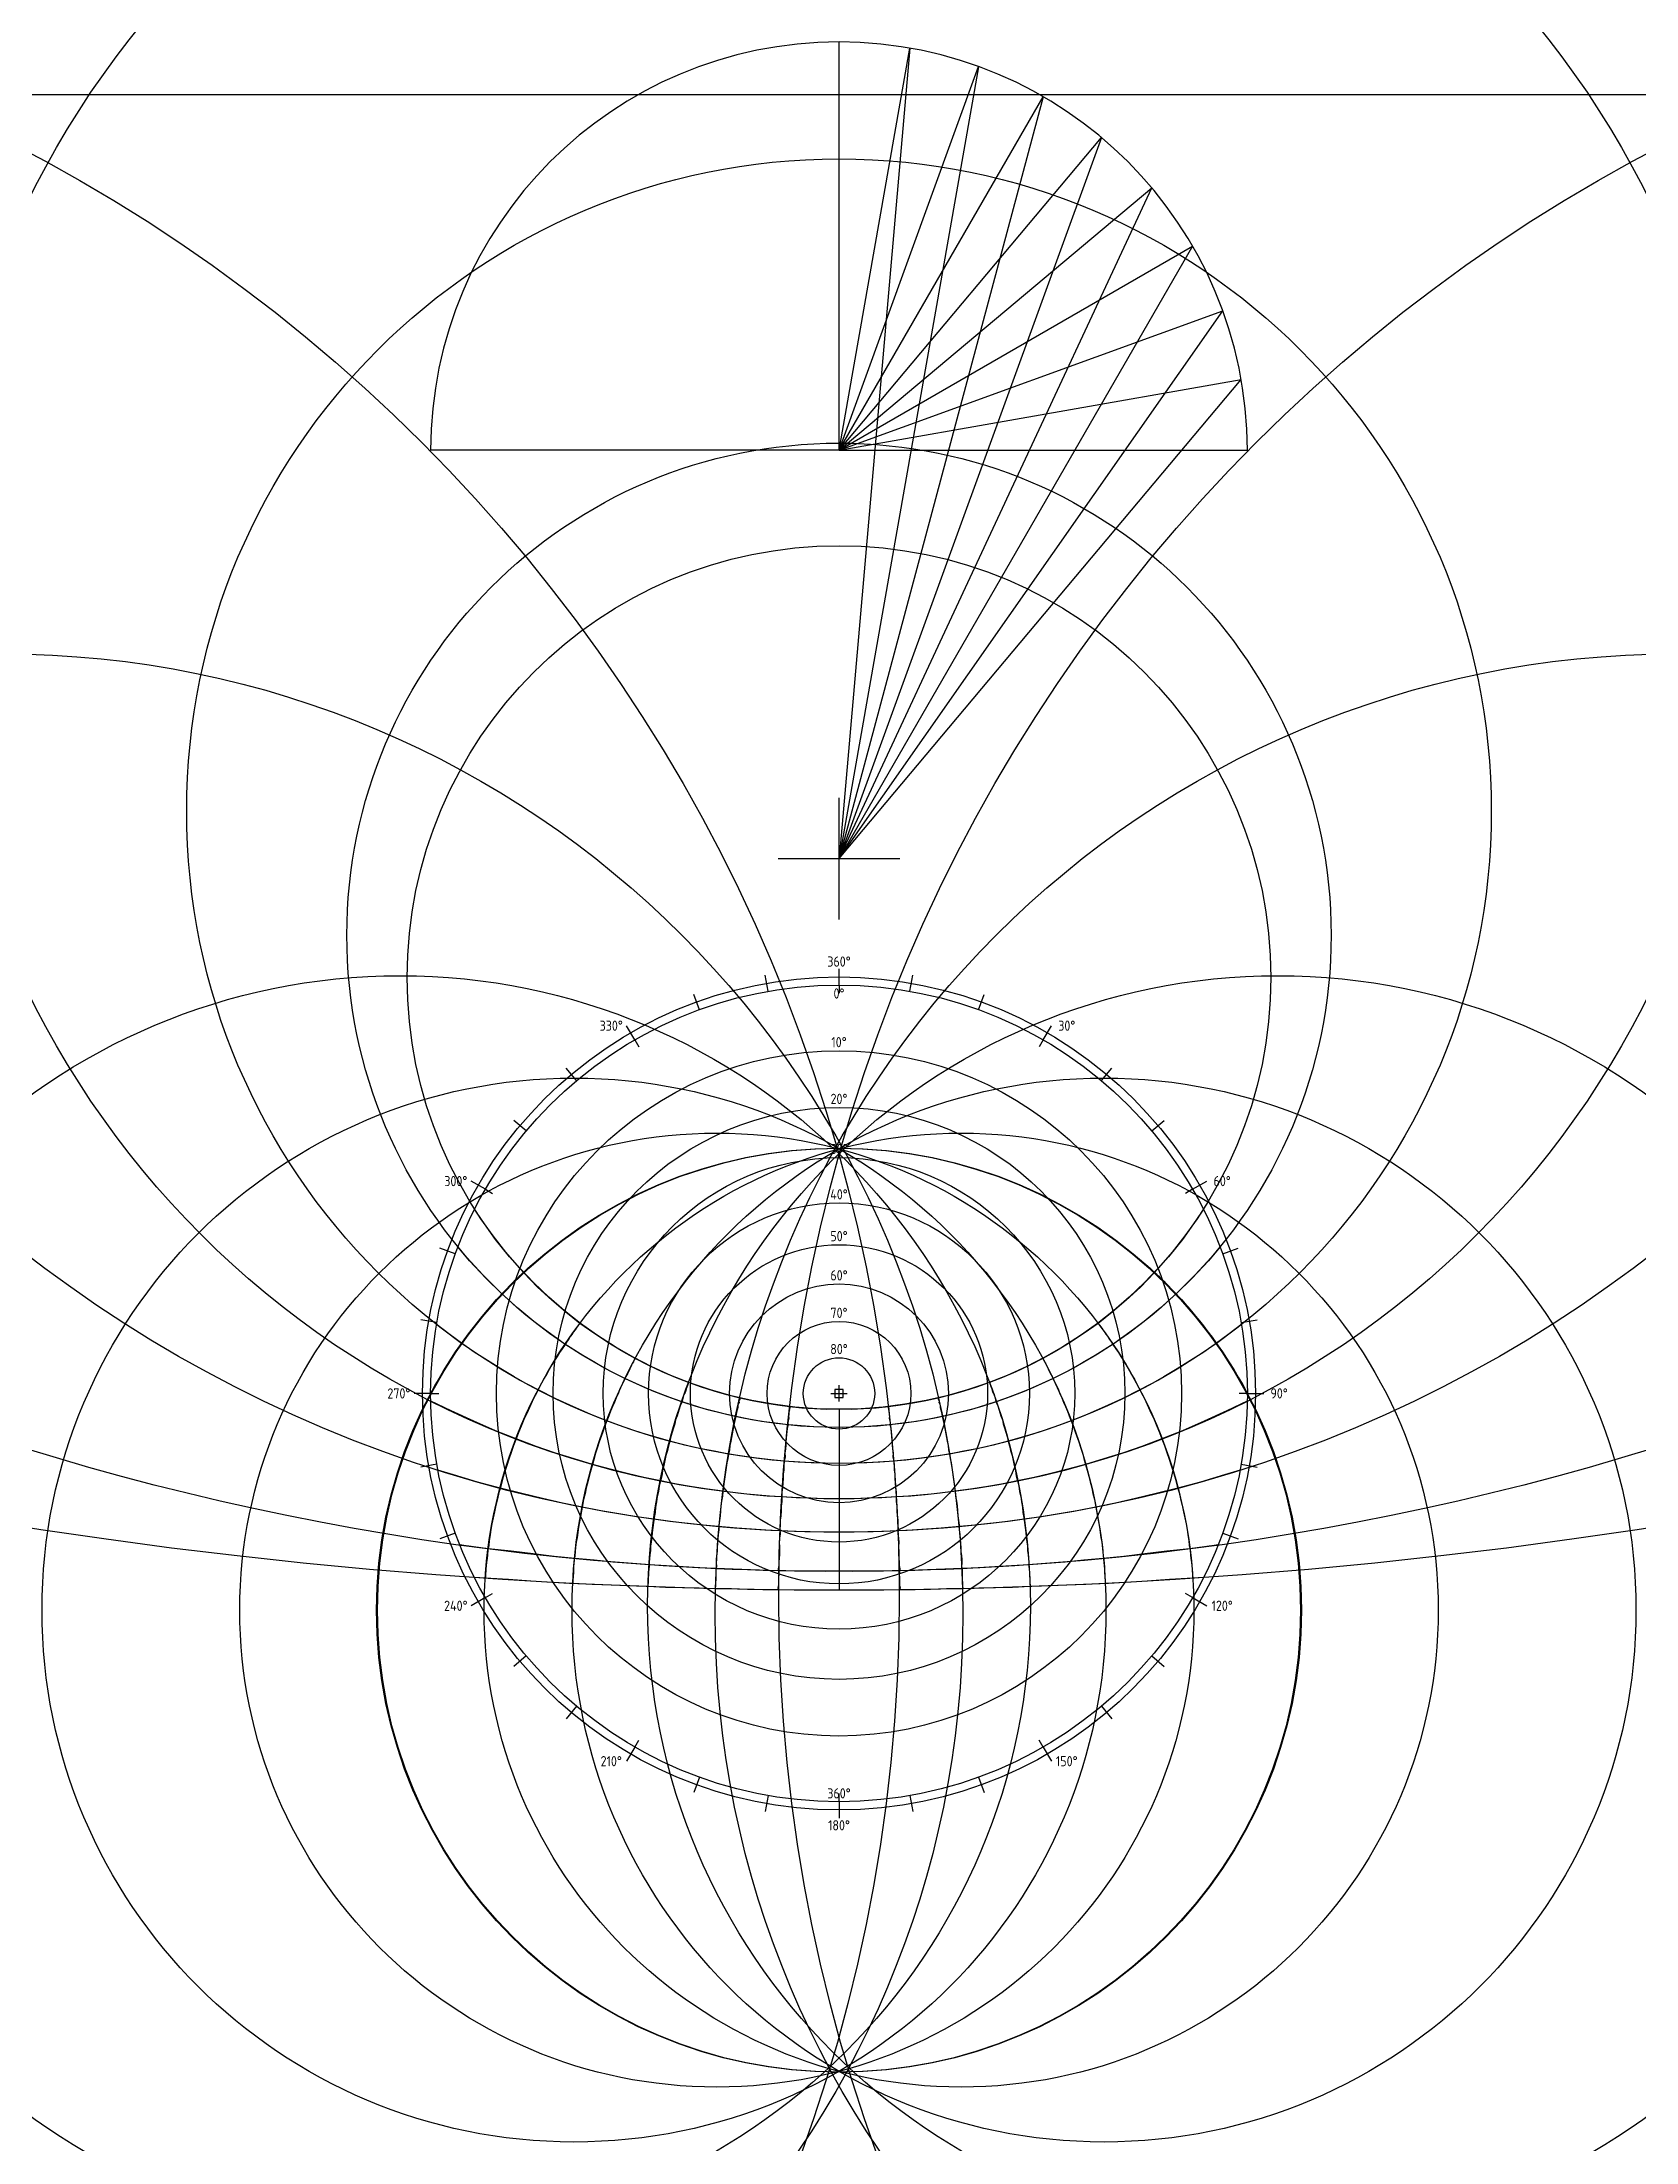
# Model space of a CAD drawing. Header units: millimetres. Extents: x -2402 to 642, y -289 to 1259.
# Drawn here: x -97.6 to 97.6, y -91.7 to 165.5 of the extents above; entities that cross this region are included whole.
import ezdxf

# ---------------------------------------------------------------- set-up
doc = ezdxf.new("R2010")
doc.units = ezdxf.units.MM
doc.header["$PDMODE"] = 66
doc.layers.get('0').update_dxf_attribs({"color": 1})
for name, color, linetype in [('DRAW', 141, 'Continuous'), ('GENLINES', 7, 'Continuous'), ('TEXT', 2, 'Continuous')]:
    doc.layers.add(name, color=color, linetype=linetype)
doc.styles.get("Standard").update_dxf_attribs({"font": 'archs.shx'})

msp = doc.modelspace()

# ---------------------------------------------------------------- texts
at = {"layer": 'TEXT', "char_height": 1.25, "width": 2.8047, "attachment_point": 5}
for s, insert in [('360°', (0, 52.88)), ('0°', (0, 48.97)), ('330°', (-27.89, 45.03)), ('30°', (27.89, 45.03)), ('10°', (0, 43.01)), ('20°', (0, 36.07)), ('30°', (0, 29.93)), ('300°', (-46.92, 26)), ('60°', (46.92, 26)), ('40°', (0, 24.37)), ('50°', (0, 19.26)), ('60°', (0, 14.46)), ('70°', (0, 9.87)), ('80°', (0, 5.43)), ('270°', (-53.89, 0)), ('90°', (53.89, 0)), ('240°', (-46.92, -26)), ('120°', (46.92, -26)), ('210°', (-27.89, -45.03)), ('150°', (27.89, -45.03)), ('360°', (0, -48.97)), ('180°', (0, -52.88))]:
    msp.add_mtext(s, dxfattribs=dict(at, insert=insert))

# ---------------------------------------------------------------- linework, layer by layer
at = {"color": 2}
for q in [(0, 165.48), (0, 165.48), (8.68, 164.72), (17.1, 162.46), (25, 158.78), (32.14, 153.78), (38.3, 147.62), (43.3, 140.48), (46.98, 132.58), (49.24, 124.16), (-50, 115.48), (50, 115.48)]:
    msp.add_line((0, 115.48), q, dxfattribs=at)
at = {"color": 4}
for p, q in [((8.68, 164.72), (0, 65.48)), ((17.08, 162.42), (0, 65.48)), ((25, 158.78), (0, 65.48)), ((32.14, 153.78), (0, 65.48)), ((0, 65.48), (38.3, 147.62)), ((43.3, 140.48), (0, 65.48)), ((0, 65.48), (46.98, 132.58)), ((0, 65.48), (49.24, 124.16))]:
    msp.add_line(p, q, dxfattribs=at)
for p, q in [((0, 58.03), (0, 72.93)), ((-7.45, 65.48), (7.45, 65.48)), ((0, 50), (0, 52)), ((-17.1, 46.98), (-17.79, 48.86)), ((-8.68, 49.24), (-9.03, 51.21)), ((0, 50), (0, 49)), ((8.68, 49.24), (9.03, 51.21)), ((17.1, 46.98), (17.79, 48.86)), ((-25, 43.3), (-26, 45.03)), ((25, 43.3), (26, 45.03)), ((-25, 43.3), (-24.5, 42.44)), ((25, 43.3), (24.5, 42.44)), ((-32.14, 38.3), (-33.42, 39.83)), ((32.14, 38.3), (33.42, 39.83)), ((-38.3, 32.14), (-39.83, 33.42)), ((38.3, 32.14), (39.83, 33.42)), ((-43.3, 25), (-45.03, 26)), ((43.3, 25), (45.03, 26)), ((-43.3, 25), (-42.44, 24.5)), ((43.3, 25), (42.44, 24.5)), ((-46.98, 17.1), (-48.86, 17.79)), ((46.98, 17.1), (48.86, 17.79)), ((-49.24, 8.68), (-51.21, 9.03)), ((49.24, 8.68), (51.21, 9.03)), ((-50, 0), (-52, 0)), ((-50, 0), (-49, 0)), ((50, 0), (49, 0)), ((50, 0), (52, 0)), ((-49.24, -8.68), (-51.21, -9.03)), ((49.24, -8.68), (51.21, -9.03)), ((-46.98, -17.1), (-48.86, -17.79)), ((46.98, -17.1), (48.86, -17.79)), ((-43.3, -25), (-45.03, -26)), ((-43.3, -25), (-42.44, -24.5)), ((43.3, -25), (42.44, -24.5)), ((43.3, -25), (45.03, -26)), ((-38.3, -32.14), (-39.83, -33.42)), ((38.3, -32.14), (39.83, -33.42)), ((-32.14, -38.3), (-33.42, -39.83)), ((32.14, -38.3), (33.42, -39.83)), ((-25, -43.3), (-26, -45.03)), ((-25, -43.3), (-24.5, -42.44)), ((25, -43.3), (24.5, -42.44)), ((25, -43.3), (26, -45.03)), ((-17.1, -46.98), (-17.79, -48.86)), ((17.1, -46.98), (17.79, -48.86)), ((-8.68, -49.24), (-9.03, -51.21)), ((0, -50), (0, -49)), ((0, -50), (0, -52)), ((8.68, -49.24), (9.03, -51.21))]:
    msp.add_line(p, q)
for radius in [51, 41.95, 35.01, 28.87, 23.32, 18.2, 13.4, 8.81, 4.37]:
    msp.add_circle((0, 0), radius)
at = {"color": 1}
msp.add_circle((0, 0), 50, dxfattribs=at)
at = {"color": 2}
msp.add_arc((0, 115.48), 50, 0, 180, dxfattribs=at)
msp.add_point((0, 0))
at = {"layer": 'DRAW', "color": 5}
msp.add_xline((250.74, 159.06), (1, 0), dxfattribs=at)
at = {"layer": 'DRAW', "color": 3}
for centre, radius in [((0, 617.55), 641.64), ((0, 313.69), 335.47), ((0, 145.52), 162.51), ((0, 97.56), 110.46), ((0, 71.3), 79.87), ((0, 56.1), 60.26), ((0, 50.93), 52.87)]:
    msp.add_circle(centre, radius, dxfattribs=at)
at = {"layer": 'DRAW', "color": 4}
for centre, radius in [((-192.39, -24.77), 199.77), ((192.39, -24.77), 199.77), ((-102.35, -26.97), 117.52), ((102.35, -26.97), 117.52), ((-53.74, -26.02), 77.17), ((53.74, -26.02), 77.17), ((-32.45, -26.52), 65.14), ((32.45, -26.52), 65.14), ((-14.96, -26.53), 58.41), ((14.96, -26.53), 58.41), ((-0.05, -26.55), 56.57), ((0.05, -26.55), 56.57)]:
    msp.add_circle(centre, radius, dxfattribs=at)
at = {"layer": 'GENLINES', "color": 7}
for points in [[(44.62, 22.57), (43.71, 21.18), (42.07, 18.86), (40.36, 16.74), (38.64, 14.81), (36.91, 13.03), (35.16, 11.42), (33.44, 9.94), (31.75, 8.58), (30.02, 7.36), (28.31, 6.23), (26.63, 5.21), (24.95, 4.28), (23.3, 3.41), (21.66, 2.66), (20.04, 1.95), (18.42, 1.33), (16.83, 0.76), (15.29, 0.26), (13.72, -0.18), (12.16, -0.57), (10.62, -0.92), (9.09, -1.2), (7.54, -1.44), (6.05, -1.64), (4.56, -1.79), (2.99, -1.9), (1.55, -1.96), (0, -1.94), (-1.55, -1.96), (-2.99, -1.9), (-4.56, -1.79), (-6.05, -1.64), (-7.54, -1.44), (-9.09, -1.2), (-10.62, -0.92), (-12.16, -0.57), (-13.72, -0.18), (-15.29, 0.26), (-16.83, 0.76), (-18.42, 1.33), (-20.04, 1.95), (-21.66, 2.66), (-23.3, 3.41), (-24.95, 4.28), (-26.63, 5.21), (-28.31, 6.23), (-30.02, 7.36), (-31.75, 8.58), (-33.44, 9.94), (-35.16, 11.42), (-36.91, 13.03), (-38.64, 14.81), (-40.36, 16.74), (-42.07, 18.86), (-43.71, 21.18), (-44.62, 22.57)], [(46.66, 17.96), (45.26, 16.25), (43.26, 14.11), (41.27, 12.18), (39.34, 10.42), (37.38, 8.79), (35.45, 7.35), (33.56, 6.04), (31.67, 4.8), (29.83, 3.73), (28, 2.73), (26.22, 1.81), (24.43, 1), (22.67, 0.25), (20.96, -0.42), (19.26, -1.02), (17.6, -1.55), (15.93, -2.04), (14.28, -2.46), (12.65, -2.83), (11.03, -3.15), (9.47, -3.42), (7.83, -3.66), (6.23, -3.84), (4.71, -3.99), (3.13, -4.09), (1.71, -4.15), (0.46, -4.17), (-1.71, -4.15), (-3.13, -4.09), (-4.71, -3.99), (-6.23, -3.84), (-7.83, -3.66), (-9.47, -3.42), (-11.03, -3.15), (-12.65, -2.83), (-14.28, -2.46), (-15.93, -2.04), (-17.6, -1.55), (-19.26, -1.02), (-20.96, -0.42), (-22.67, 0.25), (-24.43, 1), (-26.22, 1.81), (-28, 2.73), (-29.83, 3.73), (-31.67, 4.8), (-33.56, 6.04), (-35.45, 7.35), (-37.38, 8.79), (-39.34, 10.42), (-41.27, 12.18), (-43.26, 14.11), (-45.26, 16.25), (-46.66, 17.96)], [(49.28, 8.45), (48.7, 8), (46.21, 6.11), (43.78, 4.49), (41.4, 2.99), (39.11, 1.64), (36.85, 0.44), (34.69, -0.66), (32.53, -1.66), (30.46, -2.54), (28.44, -3.35), (26.44, -4.07), (24.51, -4.74), (22.61, -5.32), (20.73, -5.84), (18.89, -6.32), (17.1, -6.73), (15.28, -7.09), (13.53, -7.42), (11.8, -7.69), (10.12, -7.93), (8.34, -8.13), (6.7, -8.3), (5.02, -8.42), (3.41, -8.5), (1.69, -8.55), (0, -8.56), (-1.69, -8.55), (-3.41, -8.5), (-5.02, -8.42), (-6.7, -8.3), (-8.34, -8.13), (-10.12, -7.93), (-11.8, -7.69), (-13.53, -7.42), (-15.28, -7.09), (-17.1, -6.73), (-18.89, -6.32), (-20.73, -5.84), (-22.61, -5.32), (-24.51, -4.74), (-26.44, -4.07), (-28.44, -3.35), (-30.46, -2.54), (-32.53, -1.66), (-34.69, -0.66), (-36.85, 0.44), (-39.11, 1.64), (-41.4, 2.99), (-43.78, 4.49), (-46.21, 6.11), (-48.7, 8), (-49.28, 8.45)], [(49.99, -0.95), (47.51, -2.14), (44.73, -3.41), (42.08, -4.57), (39.55, -5.55), (37.1, -6.48), (34.73, -7.31), (32.42, -8.02), (30.18, -8.7), (28.03, -9.27), (25.92, -9.81), (23.89, -10.3), (21.85, -10.71), (19.9, -11.1), (17.96, -11.43), (16.1, -11.73), (14.23, -11.98), (12.39, -12.21), (10.57, -12.4), (8.8, -12.56), (7.02, -12.68), (5.25, -12.79), (3.44, -12.84), (1.84, -12.89), (0, -12.91), (-1.84, -12.89), (-3.44, -12.84), (-5.25, -12.79), (-7.02, -12.68), (-8.8, -12.56), (-10.57, -12.4), (-12.39, -12.21), (-14.23, -11.98), (-16.1, -11.73), (-17.96, -11.43), (-19.9, -11.1), (-21.85, -10.71), (-23.89, -10.3), (-25.92, -9.81), (-28.03, -9.27), (-30.18, -8.7), (-32.42, -8.02), (-34.73, -7.31), (-37.1, -6.48), (-39.55, -5.55), (-42.08, -4.57), (-44.73, -3.41), (-47.51, -2.14), (-49.99, -0.95)], [(49.11, -9.39), (47.19, -9.98), (44.28, -10.85), (41.49, -11.59), (38.85, -12.26), (36.31, -12.87), (33.84, -13.43), (31.43, -13.92), (29.15, -14.36), (26.95, -14.74), (24.79, -15.09), (22.67, -15.4), (20.62, -15.67), (18.61, -15.92), (16.65, -16.14), (14.71, -16.33), (12.8, -16.5), (10.91, -16.62), (9.07, -16.73), (7.27, -16.83), (5.44, -16.9), (3.53, -16.94), (1.87, -16.98), (0, -16.99), (-1.87, -16.98), (-3.53, -16.94), (-5.44, -16.9), (-7.27, -16.83), (-9.07, -16.73), (-10.91, -16.62), (-12.8, -16.5), (-14.71, -16.33), (-16.65, -16.14), (-18.61, -15.92), (-20.62, -15.67), (-22.67, -15.4), (-24.79, -15.09), (-26.95, -14.74), (-29.15, -14.36), (-31.43, -13.92), (-33.84, -13.43), (-36.31, -12.87), (-38.85, -12.26), (-41.49, -11.59), (-44.28, -10.85), (-47.19, -9.98), (-49.11, -9.39)], [(46.43, -18.55), (45.92, -18.63), (42.96, -19.03), (40.13, -19.33), (37.44, -19.66), (34.87, -19.97), (32.35, -20.22), (29.99, -20.43), (27.68, -20.65), (25.46, -20.82), (23.26, -20.99), (21.12, -21.12), (19.08, -21.25), (17.03, -21.37), (15.04, -21.46), (13.07, -21.54), (11.19, -21.61), (9.3, -21.67), (7.44, -21.71), (5.45, -21.76), (3.55, -21.78), (1.69, -21.8), (0, -21.78), (-1.69, -21.8), (-3.55, -21.78), (-5.45, -21.76), (-7.44, -21.71), (-9.3, -21.67), (-11.19, -21.61), (-13.07, -21.54), (-15.04, -21.46), (-17.03, -21.37), (-19.08, -21.25), (-21.12, -21.12), (-23.26, -20.99), (-25.46, -20.82), (-27.68, -20.65), (-29.99, -20.43), (-32.35, -20.22), (-34.87, -19.97), (-37.44, -19.66), (-40.13, -19.33), (-42.96, -19.03), (-45.92, -18.63), (-46.43, -18.55)], [(44.63, -22.54), (43.31, -22.62), (40.45, -22.8), (37.74, -22.98), (35.14, -23.14), (32.61, -23.28), (30.21, -23.38), (27.88, -23.47), (25.62, -23.57), (23.4, -23.66), (21.26, -23.75), (19.16, -23.81), (17.14, -23.85), (15.13, -23.91), (13.18, -23.94), (11.21, -23.99), (9.34, -24.03), (7.38, -24.05), (5.49, -24.07), (3.76, -24.08), (1.53, -24.09), (0, -24.1), (-1.53, -24.09), (-3.76, -24.08), (-5.49, -24.07), (-7.38, -24.05), (-9.34, -24.03), (-11.21, -23.99), (-13.18, -23.94), (-15.13, -23.91), (-17.14, -23.85), (-19.16, -23.81), (-21.26, -23.75), (-23.4, -23.66), (-25.62, -23.57), (-27.88, -23.47), (-30.21, -23.38), (-32.61, -23.28), (-35.14, -23.14), (-37.74, -22.98), (-40.45, -22.8), (-43.31, -22.62), (-44.63, -22.54)]]:
    msp.add_lwpolyline(points, dxfattribs=at)
at = {"layer": 'GENLINES', "color": 2}
for points in [[(-38.64, 14.81), (-38.69, 14.79), (-38.73, 14.7), (-38.84, 14.65), (-38.94, 14.5), (-39.12, 14.38), (-39.28, 14.2), (-39.49, 13.99), (-39.76, 13.76), (-40.04, 13.48), (-40.33, 13.15), (-40.67, 12.79), (-41.05, 12.44), (-41.41, 12.03), (-41.81, 11.58), (-42.26, 11.1), (-42.71, 10.61), (-43.16, 10.06), (-43.67, 9.47), (-44.16, 8.87), (-44.65, 8.26), (-45.15, 7.55), (-45.68, 6.88), (-46.21, 6.11), (-46.73, 5.36), (-47.29, 4.56), (-47.8, 3.74), (-48.34, 2.91), (-48.87, 2.01), (-49.39, 1.14), (-49.9, 0.2), (-50, 0.01)], [(38.64, 14.81), (38.69, 14.79), (38.73, 14.7), (38.84, 14.65), (38.94, 14.5), (39.12, 14.38), (39.28, 14.2), (39.49, 13.99), (39.76, 13.76), (40.04, 13.48), (40.33, 13.15), (40.67, 12.79), (41.05, 12.44), (41.41, 12.03), (41.81, 11.58), (42.26, 11.1), (42.71, 10.61), (43.16, 10.06), (43.67, 9.47), (44.16, 8.87), (44.65, 8.26), (45.15, 7.55), (45.68, 6.88), (46.21, 6.11), (46.73, 5.36), (47.29, 4.56), (47.8, 3.74), (48.34, 2.91), (48.87, 2.01), (49.39, 1.14), (49.9, 0.2), (50, 0.01)], [(-31.75, 8.58), (-31.75, 8.58), (-31.77, 8.52), (-31.83, 8.43), (-31.94, 8.32), (-32.06, 8.17), (-32.18, 7.99), (-32.32, 7.78), (-32.49, 7.54), (-32.68, 7.26), (-32.9, 6.96), (-33.13, 6.62), (-33.36, 6.28), (-33.63, 5.87), (-33.9, 5.46), (-34.21, 5.01), (-34.52, 4.53), (-34.82, 4.03), (-35.16, 3.5), (-35.49, 2.92), (-35.81, 2.33), (-36.17, 1.74), (-36.51, 1.1), (-36.85, 0.44), (-37.22, -0.26), (-37.57, -0.98), (-37.91, -1.71), (-38.24, -2.45), (-38.6, -3.21), (-38.9, -3.99), (-39.23, -4.78), (-39.55, -5.55), (-39.85, -6.38), (-40.14, -7.22), (-40.42, -8.04), (-40.69, -8.83), (-40.94, -9.68), (-41.19, -10.5), (-41.42, -11.34), (-41.65, -12.15), (-41.83, -12.92), (-42.01, -13.7), (-42.17, -14.49), (-42.33, -15.25), (-42.5, -15.98), (-42.64, -16.66), (-42.72, -17.33), (-42.83, -18.03), (-42.89, -18.61), (-42.99, -19.21), (-43.06, -19.75), (-43.09, -20.23), (-43.15, -20.67), (-43.21, -21.11), (-43.24, -21.48), (-43.24, -21.79), (-43.28, -22.05), (-43.29, -22.24), (-43.3, -22.43), (-43.29, -22.55), (-43.31, -22.62), (-43.31, -22.62)], [(31.75, 8.58), (31.75, 8.58), (31.77, 8.52), (31.83, 8.43), (31.94, 8.32), (32.06, 8.17), (32.18, 7.99), (32.32, 7.78), (32.49, 7.54), (32.68, 7.26), (32.9, 6.96), (33.13, 6.62), (33.36, 6.28), (33.63, 5.87), (33.9, 5.46), (34.21, 5.01), (34.52, 4.53), (34.82, 4.03), (35.16, 3.5), (35.49, 2.92), (35.81, 2.33), (36.17, 1.74), (36.51, 1.1), (36.85, 0.44), (37.22, -0.26), (37.57, -0.98), (37.91, -1.71), (38.24, -2.45), (38.6, -3.21), (38.9, -3.99), (39.23, -4.78), (39.55, -5.55), (39.85, -6.38), (40.14, -7.22), (40.42, -8.04), (40.69, -8.83), (40.94, -9.68), (41.19, -10.5), (41.42, -11.34), (41.65, -12.15), (41.83, -12.92), (42.01, -13.7), (42.17, -14.49), (42.33, -15.25), (42.5, -15.98), (42.64, -16.66), (42.72, -17.33), (42.83, -18.03), (42.89, -18.61), (42.99, -19.21), (43.06, -19.75), (43.09, -20.23), (43.15, -20.67), (43.21, -21.11), (43.24, -21.48), (43.24, -21.79), (43.28, -22.05), (43.29, -22.24), (43.3, -22.43), (43.29, -22.55), (43.31, -22.62), (43.31, -22.62)], [(-24.95, 4.28), (-24.95, 4.25), (-25, 4.21), (-25.05, 4.11), (-25.11, 4.02), (-25.17, 3.87), (-25.28, 3.7), (-25.39, 3.48), (-25.49, 3.26), (-25.6, 3.02), (-25.75, 2.72), (-25.9, 2.39), (-26.09, 2.07), (-26.27, 1.68), (-26.45, 1.3), (-26.66, 0.88), (-26.86, 0.43), (-27.06, -0.05), (-27.28, -0.55), (-27.5, -1.07), (-27.74, -1.61), (-27.98, -2.16), (-28.19, -2.75), (-28.44, -3.35), (-28.67, -3.97), (-28.89, -4.59), (-29.13, -5.27), (-29.35, -5.93), (-29.56, -6.6), (-29.8, -7.3), (-29.98, -7.97), (-30.18, -8.7), (-30.37, -9.41), (-30.6, -10.12), (-30.77, -10.83), (-30.95, -11.57), (-31.1, -12.27), (-31.28, -12.97), (-31.41, -13.67), (-31.53, -14.38), (-31.64, -15.07), (-31.76, -15.74), (-31.88, -16.38), (-31.99, -17.04), (-32.08, -17.65), (-32.17, -18.23), (-32.25, -18.82), (-32.31, -19.36), (-32.36, -19.91), (-32.41, -20.36), (-32.46, -20.83), (-32.49, -21.23), (-32.52, -21.64), (-32.53, -21.99), (-32.54, -22.28), (-32.57, -22.53), (-32.59, -22.79), (-32.58, -22.96), (-32.59, -23.08), (-32.6, -23.21), (-32.61, -23.28), (-32.61, -23.28)], [(24.95, 4.28), (24.95, 4.25), (25, 4.21), (25.05, 4.11), (25.11, 4.02), (25.17, 3.87), (25.28, 3.7), (25.39, 3.48), (25.49, 3.26), (25.6, 3.02), (25.75, 2.72), (25.9, 2.39), (26.09, 2.07), (26.27, 1.68), (26.45, 1.3), (26.66, 0.88), (26.86, 0.43), (27.06, -0.05), (27.28, -0.55), (27.5, -1.07), (27.74, -1.61), (27.98, -2.16), (28.19, -2.75), (28.44, -3.35), (28.67, -3.97), (28.89, -4.59), (29.13, -5.27), (29.35, -5.93), (29.56, -6.6), (29.8, -7.3), (29.98, -7.97), (30.18, -8.7), (30.37, -9.41), (30.6, -10.12), (30.77, -10.83), (30.95, -11.57), (31.1, -12.27), (31.28, -12.97), (31.41, -13.67), (31.53, -14.38), (31.64, -15.07), (31.76, -15.74), (31.88, -16.38), (31.99, -17.04), (32.08, -17.65), (32.17, -18.23), (32.25, -18.82), (32.31, -19.36), (32.36, -19.91), (32.41, -20.36), (32.46, -20.83), (32.49, -21.23), (32.52, -21.64), (32.53, -21.99), (32.54, -22.28), (32.57, -22.53), (32.59, -22.79), (32.58, -22.96), (32.59, -23.08), (32.6, -23.21), (32.61, -23.28), (32.61, -23.28)], [(-18.42, 1.33), (-18.46, 1.31), (-18.46, 1.26), (-18.47, 1.18), (-18.52, 1.08), (-18.57, 0.93), (-18.62, 0.78), (-18.72, 0.58), (-18.76, 0.36), (-18.85, 0.11), (-18.98, -0.15), (-19.07, -0.46), (-19.18, -0.79), (-19.29, -1.14), (-19.44, -1.5), (-19.58, -1.91), (-19.7, -2.32), (-19.81, -2.76), (-20, -3.24), (-20.12, -3.72), (-20.28, -4.23), (-20.42, -4.74), (-20.58, -5.29), (-20.73, -5.84), (-20.86, -6.42), (-21.01, -7), (-21.19, -7.59), (-21.31, -8.2), (-21.45, -8.81), (-21.61, -9.46), (-21.71, -10.08), (-21.85, -10.71), (-22, -11.37), (-22.11, -12), (-22.25, -12.64), (-22.36, -13.29), (-22.47, -13.93), (-22.53, -14.57), (-22.63, -15.18), (-22.72, -15.8), (-22.81, -16.41), (-22.88, -17.03), (-22.93, -17.6), (-23.01, -18.18), (-23.08, -18.72), (-23.1, -19.24), (-23.16, -19.76), (-23.22, -20.23), (-23.23, -20.68), (-23.26, -21.11), (-23.29, -21.54), (-23.34, -21.88), (-23.33, -22.24), (-23.37, -22.53), (-23.38, -22.79), (-23.37, -23.03), (-23.38, -23.24), (-23.4, -23.39), (-23.39, -23.51), (-23.41, -23.6), (-23.4, -23.66), (-23.4, -23.66)], [(18.42, 1.33), (18.46, 1.31), (18.46, 1.26), (18.47, 1.18), (18.52, 1.08), (18.57, 0.93), (18.62, 0.78), (18.72, 0.58), (18.76, 0.36), (18.85, 0.11), (18.98, -0.15), (19.07, -0.46), (19.18, -0.79), (19.29, -1.14), (19.44, -1.5), (19.58, -1.91), (19.7, -2.32), (19.81, -2.76), (20, -3.24), (20.12, -3.72), (20.28, -4.23), (20.42, -4.74), (20.58, -5.29), (20.73, -5.84), (20.86, -6.42), (21.01, -7), (21.19, -7.59), (21.31, -8.2), (21.45, -8.81), (21.61, -9.46), (21.71, -10.08), (21.85, -10.71), (22, -11.37), (22.11, -12), (22.25, -12.64), (22.36, -13.29), (22.47, -13.93), (22.53, -14.57), (22.63, -15.18), (22.72, -15.8), (22.81, -16.41), (22.88, -17.03), (22.93, -17.6), (23.01, -18.18), (23.08, -18.72), (23.1, -19.24), (23.16, -19.76), (23.22, -20.23), (23.23, -20.68), (23.26, -21.11), (23.29, -21.54), (23.34, -21.88), (23.33, -22.24), (23.37, -22.53), (23.38, -22.79), (23.37, -23.03), (23.38, -23.24), (23.4, -23.39), (23.39, -23.51), (23.41, -23.6), (23.4, -23.66), (23.4, -23.66)], [(-12.16, -0.57), (-12.16, -0.6), (-12.16, -0.65), (-12.16, -0.72), (-12.21, -0.82), (-12.26, -0.95), (-12.24, -1.11), (-12.34, -1.29), (-12.37, -1.51), (-12.4, -1.74), (-12.47, -2.01), (-12.54, -2.29), (-12.59, -2.61), (-12.68, -2.94), (-12.76, -3.31), (-12.83, -3.68), (-12.93, -4.08), (-13.01, -4.5), (-13.07, -4.95), (-13.17, -5.41), (-13.24, -5.88), (-13.35, -6.38), (-13.42, -6.9), (-13.53, -7.42), (-13.62, -7.95), (-13.73, -8.51), (-13.81, -9.07), (-13.88, -9.63), (-13.97, -10.21), (-14.05, -10.79), (-14.14, -11.38), (-14.23, -11.98), (-14.28, -12.58), (-14.37, -13.18), (-14.45, -13.78), (-14.51, -14.38), (-14.56, -14.97), (-14.65, -15.56), (-14.7, -16.13), (-14.73, -16.7), (-14.81, -17.27), (-14.85, -17.81), (-14.87, -18.36), (-14.93, -18.86), (-14.93, -19.37), (-15, -19.86), (-15.03, -20.32), (-15.03, -20.76), (-15.01, -21.19), (-15.07, -21.58), (-15.09, -21.94), (-15.08, -22.27), (-15.07, -22.61), (-15.08, -22.88), (-15.12, -23.13), (-15.14, -23.35), (-15.14, -23.53), (-15.11, -23.69), (-15.18, -23.78), (-15.11, -23.87), (-15.13, -23.91), (-15.13, -23.91)], [(-6.05, -1.64), (-6.05, -1.66), (-6.04, -1.71), (-6.02, -1.78), (-6.09, -1.89), (-6.05, -2.01), (-6.1, -2.17), (-6.14, -2.35), (-6.16, -2.56), (-6.17, -2.79), (-6.15, -3.04), (-6.22, -3.33), (-6.26, -3.63), (-6.27, -3.96), (-6.35, -4.3), (-6.4, -4.68), (-6.41, -5.06), (-6.48, -5.48), (-6.51, -5.91), (-6.5, -6.35), (-6.55, -6.81), (-6.65, -7.29), (-6.6, -7.79), (-6.7, -8.3), (-6.75, -8.82), (-6.76, -9.34), (-6.82, -9.88), (-6.82, -10.43), (-6.89, -10.98), (-6.91, -11.54), (-6.99, -12.11), (-7.02, -12.68), (-7.01, -13.25), (-7.08, -13.82), (-7.1, -14.4), (-7.12, -14.97), (-7.21, -15.53), (-7.19, -16.09), (-7.24, -16.65), (-7.22, -17.18), (-7.28, -17.72), (-7.33, -18.25), (-7.3, -18.76), (-7.3, -19.25), (-7.3, -19.74), (-7.33, -20.21), (-7.35, -20.63), (-7.36, -21.06), (-7.43, -21.46), (-7.41, -21.85), (-7.37, -22.19), (-7.4, -22.52), (-7.41, -22.81), (-7.41, -23.05), (-7.41, -23.3), (-7.39, -23.51), (-7.44, -23.66), (-7.48, -23.81), (-7.43, -23.91), (-7.45, -23.99), (-7.46, -24.02), (-7.38, -24.05)], [(0, -1.94), (0, -24.1)], [(0, -1.94), (0, -24.1)], [(6.05, -1.64), (6.05, -1.66), (6.04, -1.71), (6.02, -1.78), (6.09, -1.89), (6.05, -2.01), (6.1, -2.17), (6.14, -2.35), (6.16, -2.56), (6.17, -2.79), (6.15, -3.04), (6.22, -3.33), (6.26, -3.63), (6.27, -3.96), (6.35, -4.3), (6.4, -4.68), (6.41, -5.06), (6.48, -5.48), (6.51, -5.91), (6.5, -6.35), (6.55, -6.81), (6.65, -7.29), (6.6, -7.79), (6.7, -8.3), (6.75, -8.82), (6.76, -9.34), (6.82, -9.88), (6.82, -10.43), (6.89, -10.98), (6.91, -11.54), (6.99, -12.11), (7.02, -12.68), (7.01, -13.25), (7.08, -13.82), (7.1, -14.4), (7.12, -14.97), (7.21, -15.53), (7.19, -16.09), (7.24, -16.65), (7.22, -17.18), (7.28, -17.72), (7.33, -18.25), (7.3, -18.76), (7.3, -19.25), (7.3, -19.74), (7.33, -20.21), (7.35, -20.63), (7.36, -21.06), (7.43, -21.46), (7.41, -21.85), (7.37, -22.19), (7.4, -22.52), (7.41, -22.81), (7.41, -23.05), (7.41, -23.3), (7.39, -23.51), (7.44, -23.66), (7.48, -23.81), (7.43, -23.91), (7.45, -23.99), (7.46, -24.02), (7.38, -24.05)], [(12.16, -0.57), (12.16, -0.6), (12.16, -0.65), (12.16, -0.72), (12.21, -0.82), (12.26, -0.95), (12.24, -1.11), (12.34, -1.29), (12.37, -1.51), (12.4, -1.74), (12.47, -2.01), (12.54, -2.29), (12.59, -2.61), (12.68, -2.94), (12.76, -3.31), (12.83, -3.68), (12.93, -4.08), (13.01, -4.5), (13.07, -4.95), (13.17, -5.41), (13.24, -5.88), (13.35, -6.38), (13.42, -6.9), (13.53, -7.42), (13.62, -7.95), (13.73, -8.51), (13.81, -9.07), (13.88, -9.63), (13.97, -10.21), (14.05, -10.79), (14.14, -11.38), (14.23, -11.98), (14.28, -12.58), (14.37, -13.18), (14.45, -13.78), (14.51, -14.38), (14.56, -14.97), (14.65, -15.56), (14.7, -16.13), (14.73, -16.7), (14.81, -17.27), (14.85, -17.81), (14.87, -18.36), (14.93, -18.86), (14.93, -19.37), (15, -19.86), (15.03, -20.32), (15.03, -20.76), (15.01, -21.19), (15.07, -21.58), (15.09, -21.94), (15.08, -22.27), (15.07, -22.61), (15.08, -22.88), (15.12, -23.13), (15.14, -23.35), (15.14, -23.53), (15.11, -23.69), (15.18, -23.78), (15.11, -23.87), (15.13, -23.91), (15.13, -23.91)]]:
    msp.add_lwpolyline(points, dxfattribs=at)

msp.set_redraw_order([(e.dxf.handle, doc.entitydb.next_handle()) for e in msp.query("TEXT MTEXT ATTDEF DIMENSION ARC_DIMENSION")])  # texts and dimensions are drawn at this point

doc.saveas('drawing.dxf')
